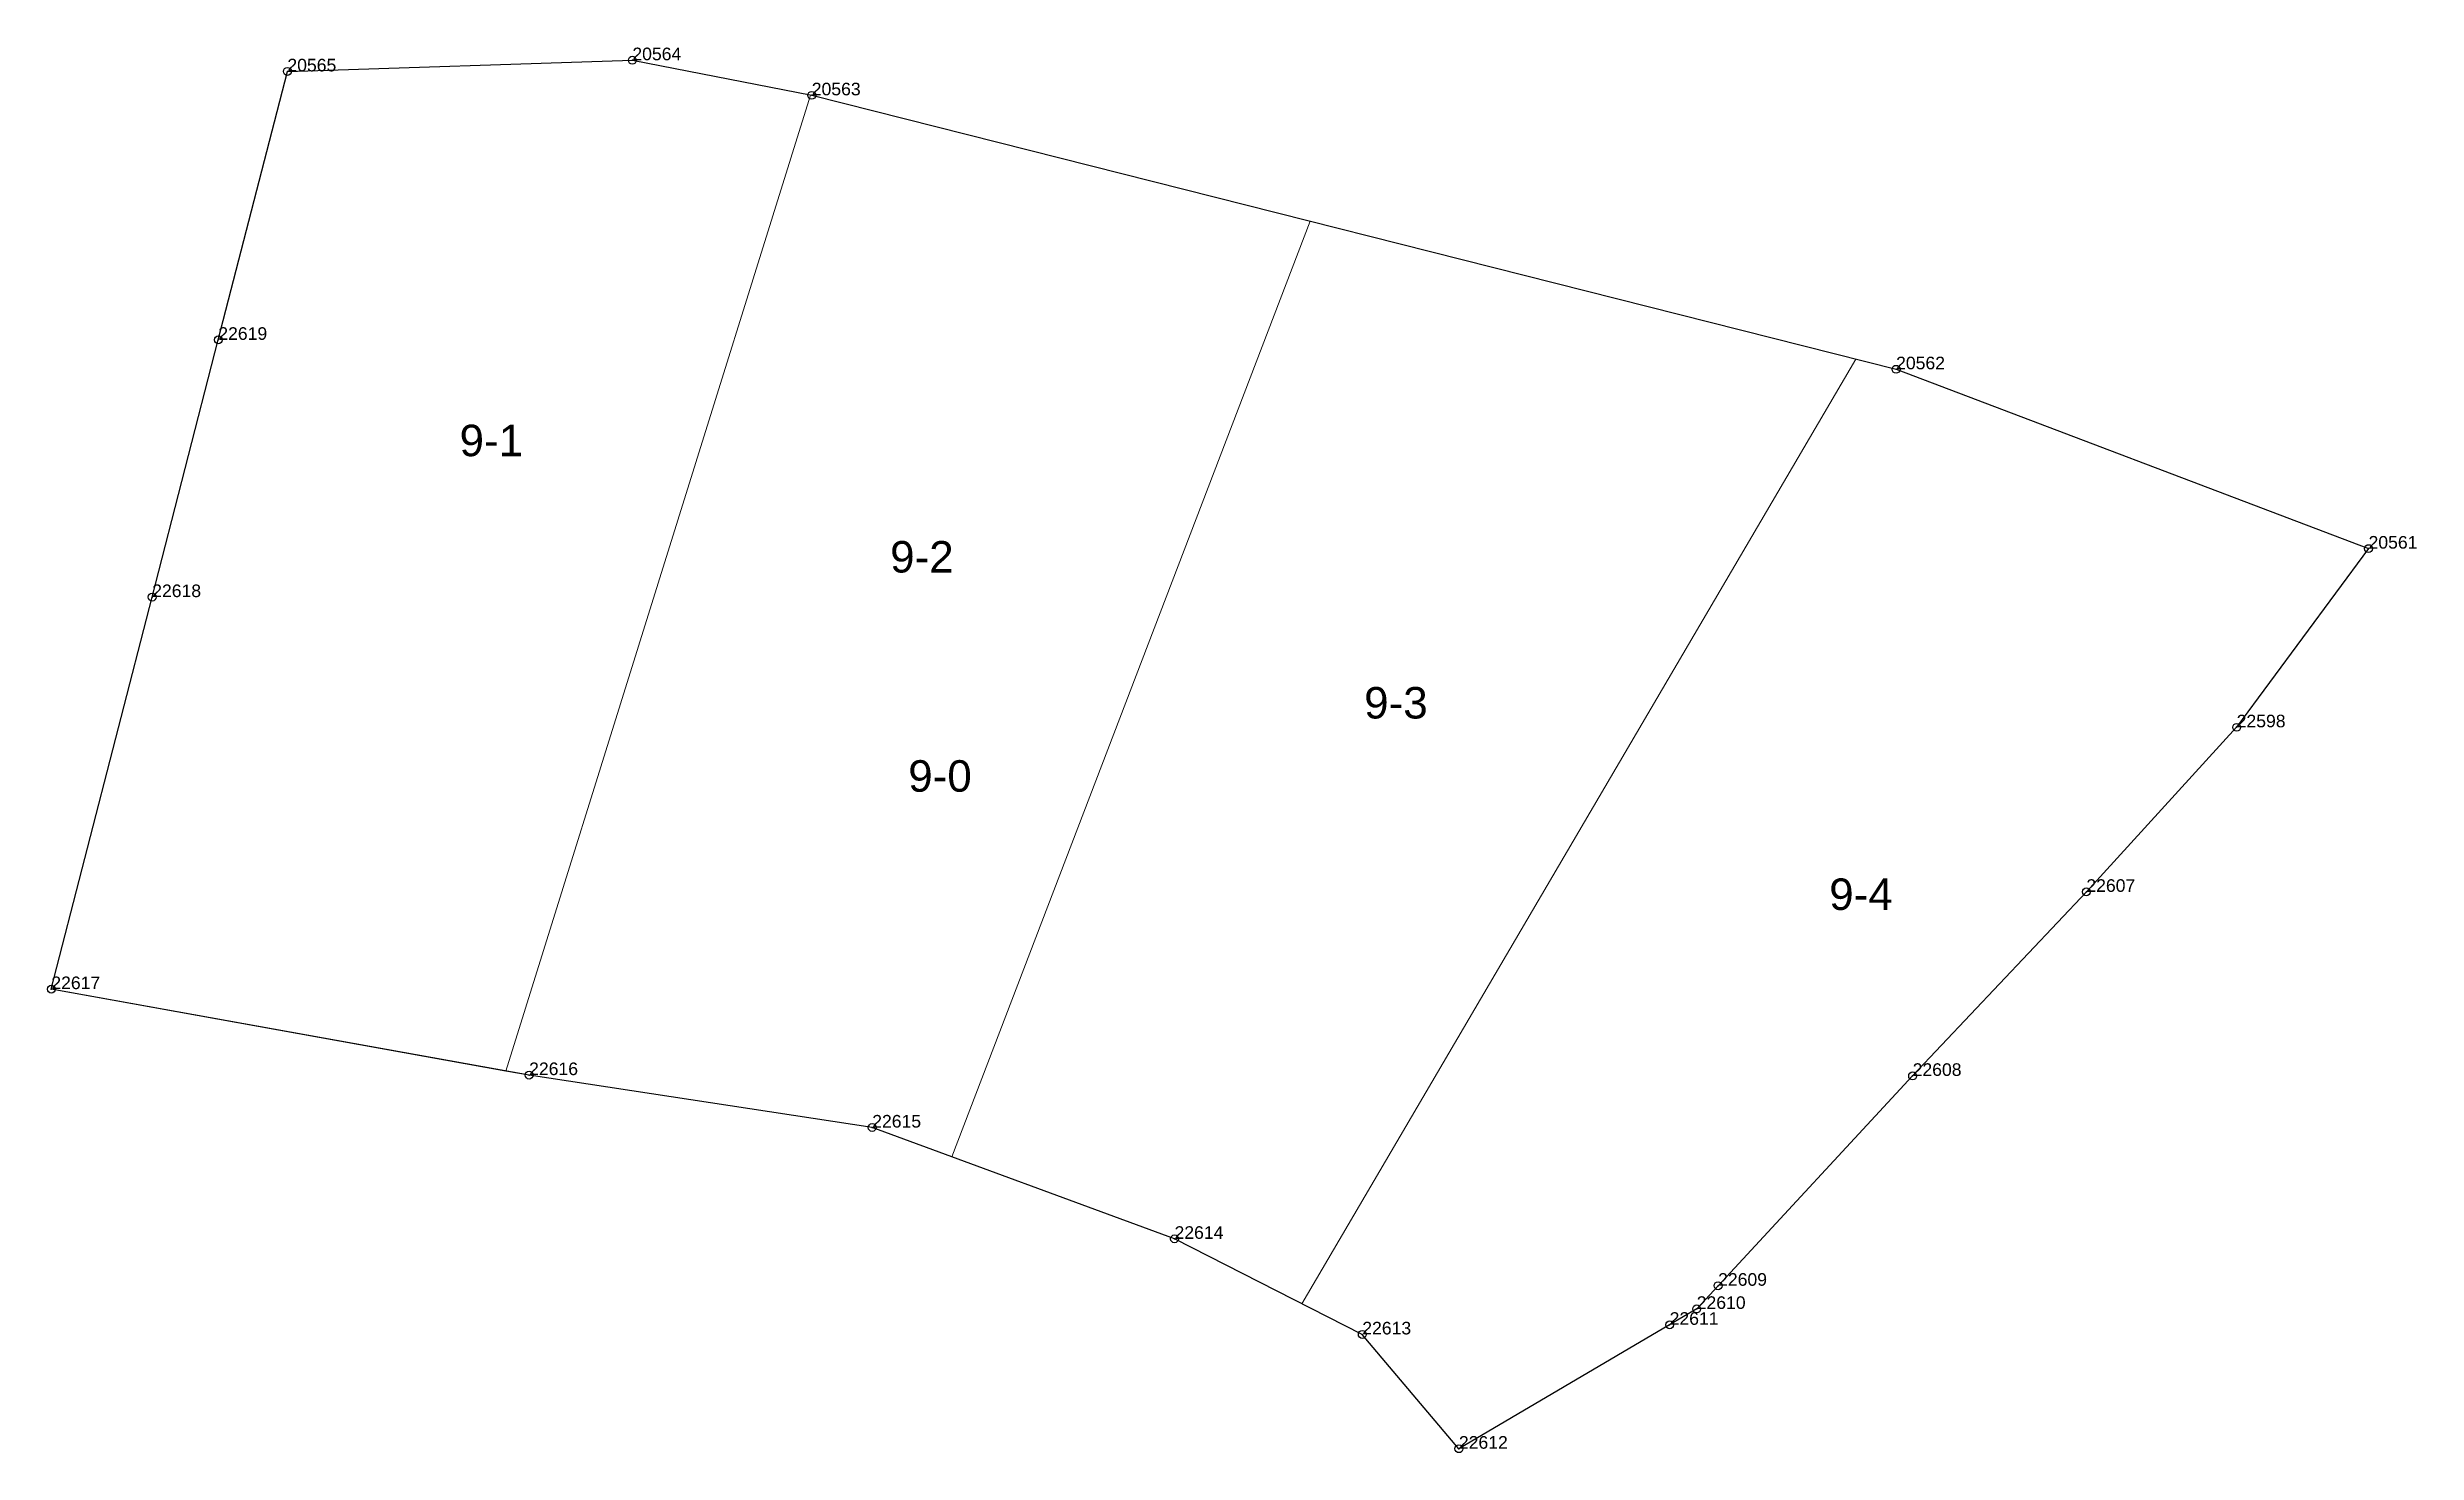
# Model space of a CAD drawing. Header units: metres. Extents: x 7509306 to 7511703, y 4689214 to 4691173.
# Drawn here: x 7511552.6 to 7511703.1, y 4690958.3 to 4691047.5 of the extents above; entities that cross this region are included whole.
import ezdxf

# ---------------------------------------------------------------- set-up
doc = ezdxf.new("R2010")
doc.units = ezdxf.units.M
doc.header["$PDMODE"] = 32
doc.header["$PDSIZE"] = 0.5
for name, color, linetype in [('Nr e Pikave Gjeodezike te Parceles Baze', 7, 'Continuous'), ('Nr Parceles Baze', 7, 'Continuous'), ('Parcela Baze', 7, 'Continuous'), ('Pikat', 7, 'Continuous')]:
    doc.layers.add(name, color=color, linetype=linetype)
doc.layers.add('Nr-Ri', color=1, linetype='Continuous', lineweight=0)
doc.layers.add('Par-Re', color=1, linetype='Continuous', lineweight=0)
doc.styles.get("Standard").update_dxf_attribs({"font": 'arial.ttf'})

msp = doc.modelspace()

# ---------------------------------------------------------------- texts
at = {"layer": 'Nr e Pikave Gjeodezike te Parceles Baze'}
for s, p in [('20565', (7511567.83, 4691046)), ('20564', (7511589.75, 4691046.71)), ('20563', (7511601.15, 4691044.48)), ('22619', (7511563.44, 4691028.95)), ('20562', (7511670.05, 4691027.08)), ('20561', (7511700.07, 4691015.69)), ('22618', (7511559.24, 4691012.61)), ('22598', (7511691.69, 4691004.34)), ('22607', (7511682.14, 4690993.89)), ('22617', (7511552.83, 4690987.71)), ('22616', (7511583.19, 4690982.25)), ('22608', (7511671.1, 4690982.2)), ('22615', (7511604.99, 4690978.92)), ('22614', (7511624.2, 4690971.85)), ('22609', (7511658.74, 4690968.87)), ('22610', (7511657.38, 4690967.4)), ('22613', (7511636.13, 4690965.78)), ('22611', (7511655.66, 4690966.39)), ('22612', (7511642.27, 4690958.52))]:
    msp.add_text(s, height=0.8, dxfattribs=at).set_placement(p)
at = {"layer": 'Nr Parceles Baze'}
msp.add_text('9-0', height=2, dxfattribs=at).set_placement((7511607.28, 4691000.25))
at = {"layer": 'Nr-Ri'}
for s, p in [('9-1', (7511578.77, 4691021.56)), ('9-2', (7511606.13, 4691014.17)), ('9-3', (7511636.25, 4691004.9)), ('9-4', (7511665.8, 4690992.74))]:
    msp.add_text(s, height=2, dxfattribs=at).set_placement(p)

# ---------------------------------------------------------------- linework, layer by layer
at = {"layer": 'Par-Re', "flags": 128}
for points in [[(7511601.06, 4691044.5), (7511589.75, 4691046.71), (7511567.83, 4691046), (7511563.44, 4691028.95), (7511559.24, 4691012.61), (7511552.83, 4690987.71), (7511581.72, 4690982.51)], [(7511632.81, 4691036.49), (7511601.15, 4691044.48), (7511601.06, 4691044.5), (7511581.72, 4690982.51), (7511583.19, 4690982.25), (7511604.99, 4690978.92), (7511610.04, 4690977.06)], [(7511667.49, 4691027.73), (7511632.81, 4691036.49), (7511610.04, 4690977.06), (7511624.2, 4690971.85), (7511632.3, 4690967.73)], [(7511682.14, 4690993.89), (7511691.69, 4691004.34), (7511700.07, 4691015.69), (7511670.05, 4691027.08), (7511667.49, 4691027.73), (7511632.3, 4690967.73), (7511636.13, 4690965.78), (7511642.27, 4690958.52), (7511655.66, 4690966.39), (7511657.38, 4690967.4), (7511658.74, 4690968.87), (7511671.1, 4690982.2)]]:
    msp.add_lwpolyline(points, close=True, dxfattribs=at)
at = {"layer": 'Parcela Baze'}
msp.add_lwpolyline([(7511691.69, 4691004.34), (7511682.14, 4690993.89), (7511671.1, 4690982.2), (7511658.74, 4690968.87), (7511657.38, 4690967.4), (7511655.66, 4690966.39), (7511642.27, 4690958.52), (7511636.13, 4690965.78), (7511624.2, 4690971.85), (7511604.99, 4690978.92), (7511583.19, 4690982.25), (7511552.83, 4690987.71), (7511559.24, 4691012.61), (7511563.44, 4691028.95), (7511567.83, 4691046), (7511589.75, 4691046.71), (7511601.15, 4691044.48), (7511670.05, 4691027.08), (7511700.07, 4691015.69), (7511691.69, 4691004.34)], dxfattribs=at)
at = {"layer": 'Pikat'}
for p in [(7511567.83, 4691046), (7511589.75, 4691046.71), (7511601.15, 4691044.48), (7511563.44, 4691028.95), (7511670.05, 4691027.08), (7511700.07, 4691015.69), (7511559.24, 4691012.61), (7511691.69, 4691004.34), (7511682.14, 4690993.89), (7511552.83, 4690987.71), (7511583.19, 4690982.25), (7511671.1, 4690982.2), (7511604.99, 4690978.92), (7511624.2, 4690971.85), (7511658.74, 4690968.87), (7511655.66, 4690966.39), (7511657.38, 4690967.4), (7511636.13, 4690965.78), (7511642.27, 4690958.52)]:
    msp.add_point(p, dxfattribs=at)

msp.set_redraw_order([(e.dxf.handle, doc.entitydb.next_handle()) for e in msp.query("TEXT MTEXT ATTDEF DIMENSION ARC_DIMENSION")])  # texts and dimensions are drawn at this point

doc.saveas('drawing.dxf')
